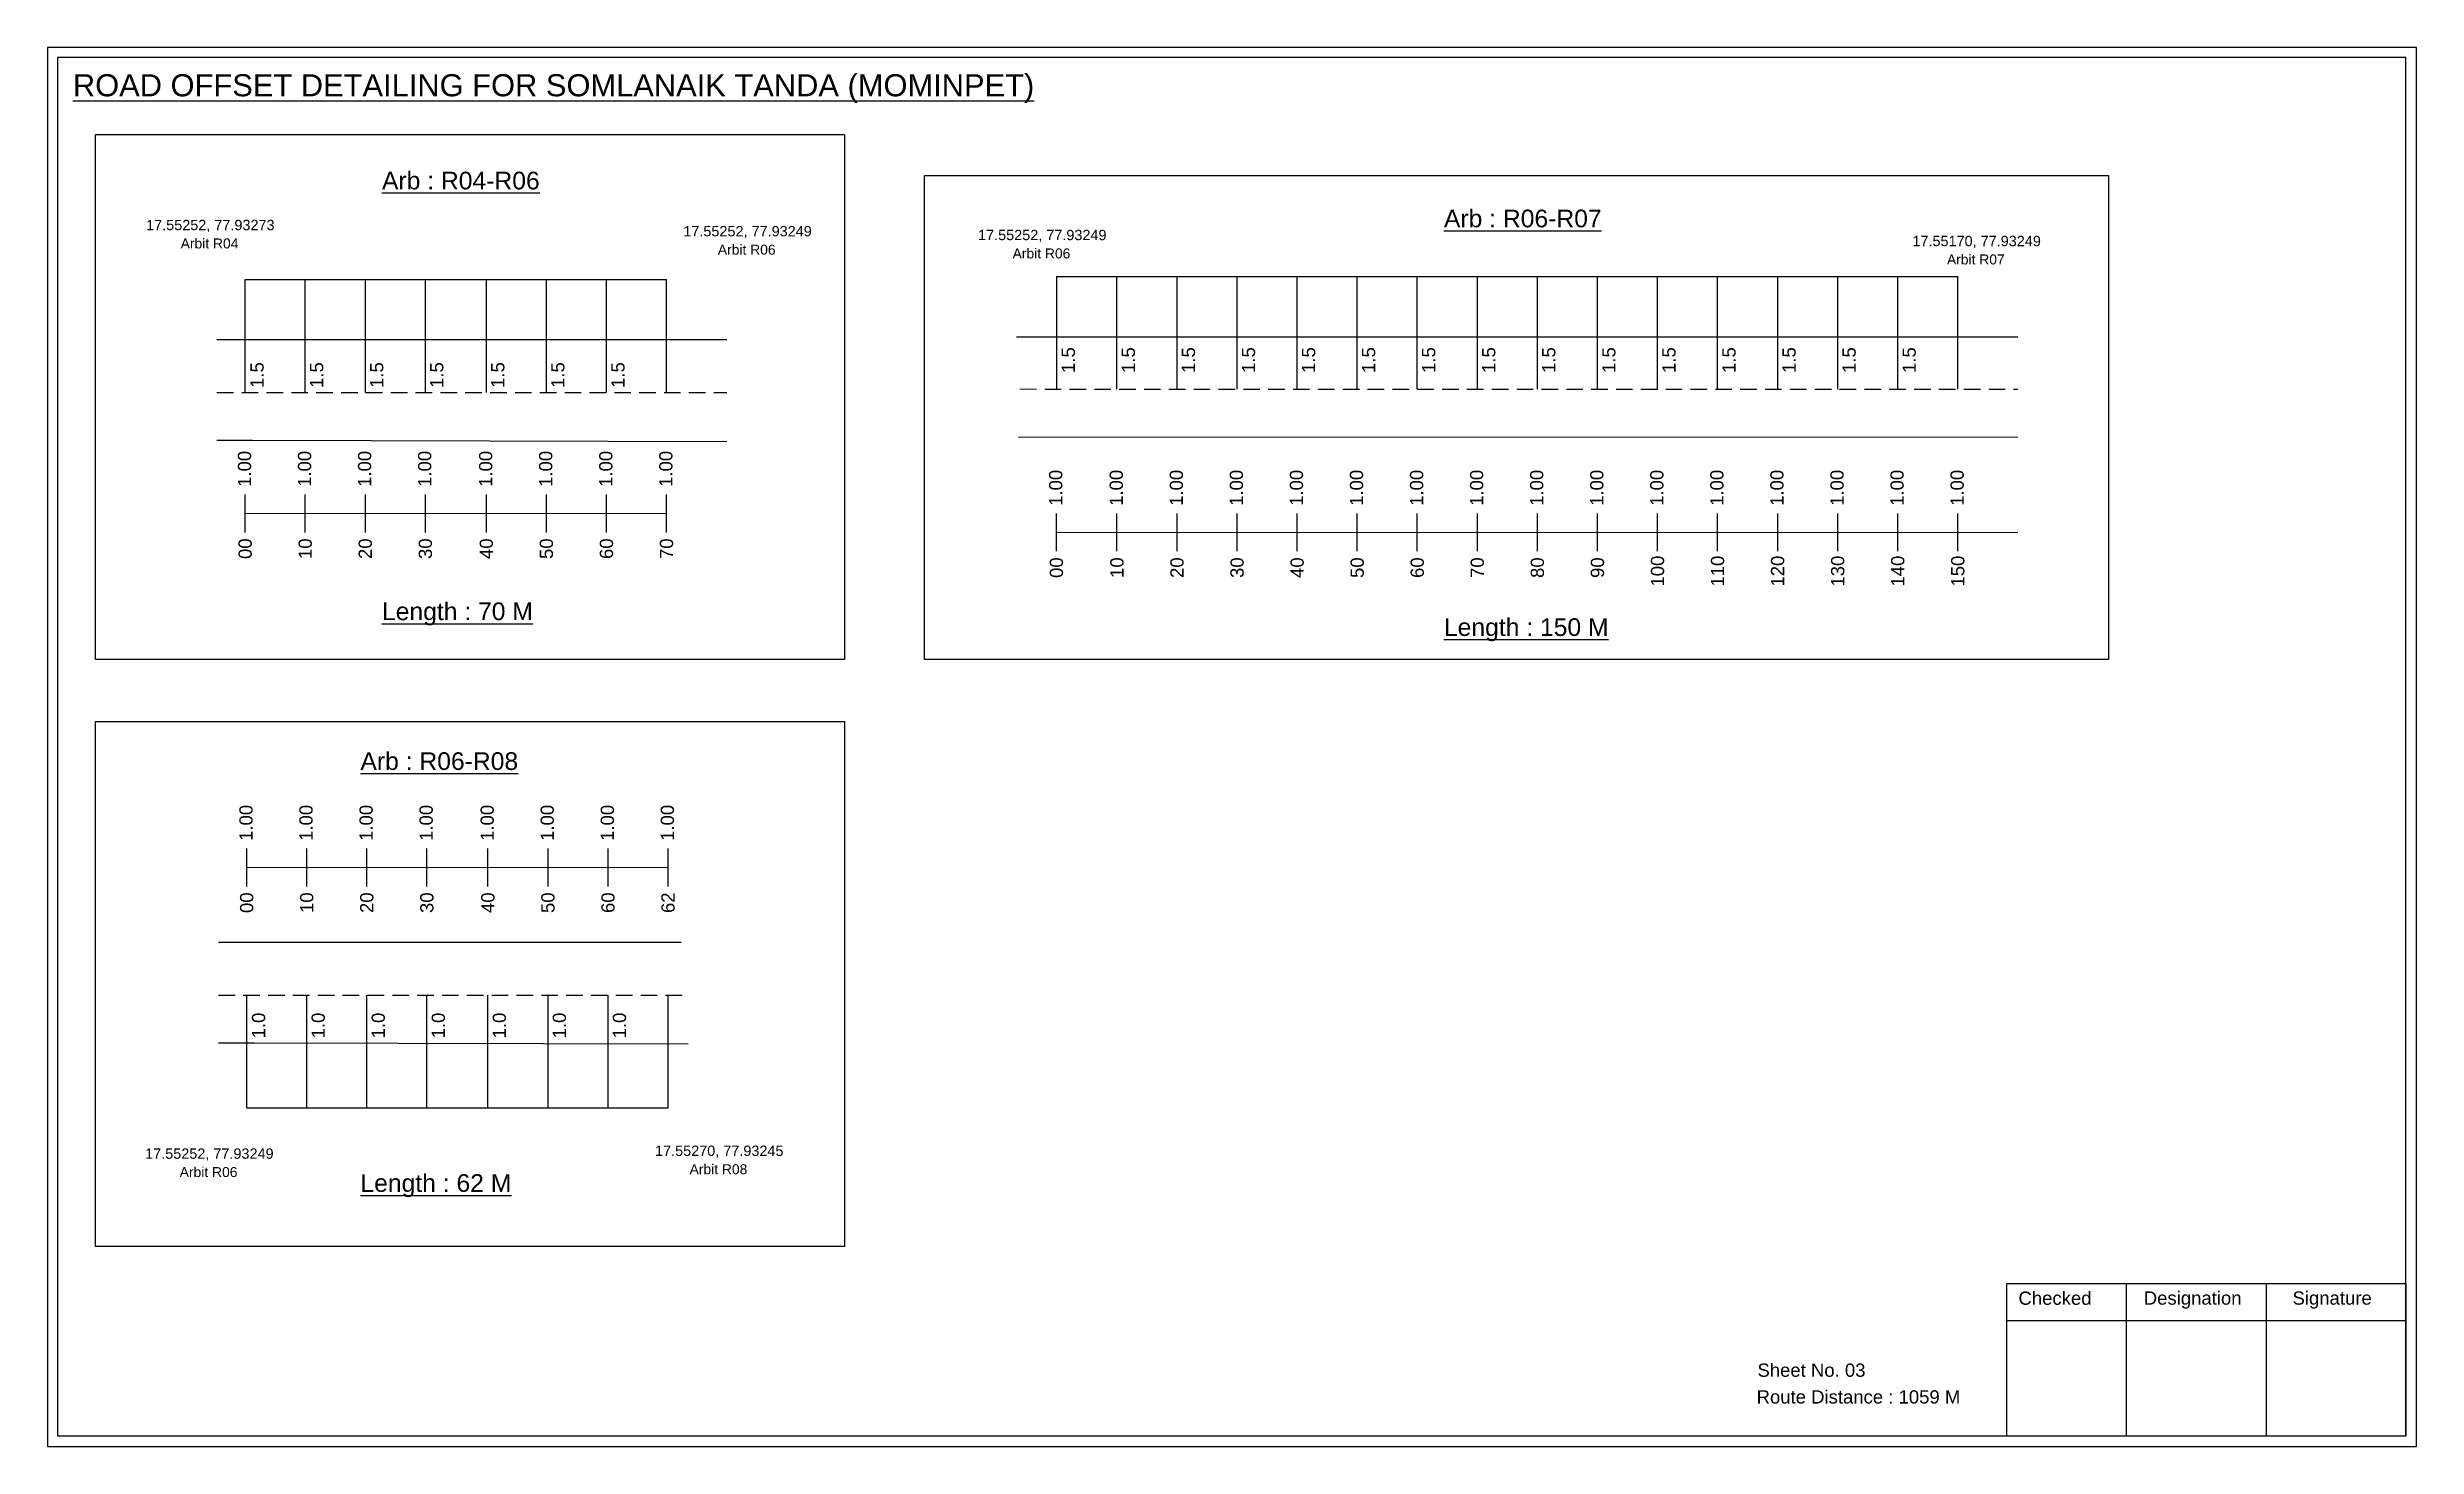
# Model space of a CAD drawing. Header units: inches. Extents: x 586 to 5726, y 190 to 788.
# Drawn here: x 5190 to 5726, y 261 to 578 of the extents above; entities that cross this region are included whole.
import ezdxf

# ---------------------------------------------------------------- set-up
doc = ezdxf.new("R2010")
doc.units = ezdxf.units.IN
doc.header["$MEASUREMENT"] = 0
doc.linetypes.add('DASHED2', pattern=[0.375, 0.25, -0.125])
doc.layers.add('PDF_Geometry', color=7, linetype='Continuous')
doc.layers.add('PDF_Text', color=5, linetype='Continuous')
doc.styles.add('PDF Arial', font='arial.ttf')
doc.styles.get("Standard").update_dxf_attribs({"font": 'arial.ttf'})

msp = doc.modelspace()

# ---------------------------------------------------------------- texts
at = {"color": 242, "true_color": 0xcd2027}
for s, height, p in [('%%UROAD OFFSET DETAILING FOR SOMLANAIK TANDA (MOMINPET)', 5, (5195.48, 566.52)), ('%%UArb : R04-R06', 4, (5265.47, 545.45)), ('%%UArb : R06-R07', 4, (5505.93, 536.87)), ('%%ULength : 70 M', 4, (5265.47, 447.95)), ('%%ULength : 150 M', 4, (5505.93, 444.37)), ('%%UArb : R06-R08', 4, (5260.59, 414.04)), ('%%ULength : 62 M', 4, (5260.59, 318.54))]:
    msp.add_text(s, height=height, dxfattribs=at).set_placement(p)
at = {"color": 5}
for s, height, p in [('17.55252, 77.93273', 2.34, (5212.06, 536.22)), ('17.55252, 77.93249', 2.34, (5333.7, 534.82)), ('Arbit R04', 2.246, (5219.88, 532.09)), ('Arbit R06', 2.246, (5341.52, 530.69)), ('17.55252, 77.93249', 2.34, (5400.44, 533.96)), ('Arbit R06', 2.246, (5408.26, 529.83)), ('17.55170, 77.93249', 2.34, (5612.01, 532.6)), ('Arbit R07', 2.246, (5619.83, 528.47)), ('17.55252, 77.93249', 2.34, (5211.84, 326.03)), ('17.55270, 77.93245', 2.34, (5327.3, 326.67)), ('Arbit R06', 2.246, (5219.66, 321.9)), ('Arbit R08', 2.246, (5335.12, 322.54))]:
    msp.add_text(s, height=height, dxfattribs=at).set_placement(p)
for s, p in [('1.5', (5238.68, 500.51)), ('1.5', (5252.17, 500.51)), ('1.5', (5265.77, 500.51)), ('1.5', (5279.37, 500.51)), ('1.5', (5293.19, 500.51)), ('1.5', (5306.79, 500.51)), ('1.5', (5320.39, 500.51)), ('1.5', (5422.37, 503.9)), ('1.5', (5435.97, 503.9)), ('1.5', (5449.57, 503.9)), ('1.5', (5463.17, 503.9)), ('1.5', (5476.77, 503.9)), ('1.5', (5490.37, 503.9)), ('1.5', (5503.97, 503.9)), ('1.5', (5517.57, 503.9)), ('1.5', (5531.17, 503.9)), ('1.5', (5544.77, 503.9)), ('1.5', (5558.37, 503.9)), ('1.5', (5571.97, 503.9)), ('1.5', (5585.57, 503.9)), ('1.5', (5599.17, 503.9)), ('1.5', (5612.77, 503.9)), ('1.0', (5239.02, 353.28)), ('1.0', (5252.52, 353.28)), ('1.0', (5266.12, 353.28)), ('1.0', (5279.72, 353.28)), ('1.0', (5293.53, 353.28)), ('1.0', (5307.13, 353.28)), ('1.0', (5320.73, 353.28))]:
    msp.add_text(s, height=3, rotation=90).set_placement(p)
at = {"color": 217, "true_color": 0x93278f}
for s, p in [('1.00', (5235.83, 478.11)), ('1.00', (5249.43, 478.11)), ('1.00', (5263.03, 478.11)), ('1.00', (5276.63, 478.11)), ('1.00', (5290.44, 478.11)), ('1.00', (5304.04, 478.11)), ('1.00', (5317.64, 478.11)), ('1.00', (5331.24, 478.11)), ('1.00', (5419.52, 473.82)), ('1.00', (5433.23, 473.82)), ('1.00', (5446.83, 473.82)), ('1.00', (5460.43, 473.82)), ('1.00', (5474.03, 473.82)), ('1.00', (5487.63, 473.82)), ('1.00', (5501.23, 473.82)), ('1.00', (5514.83, 473.82)), ('1.00', (5528.43, 473.82)), ('1.00', (5542.03, 473.82)), ('1.00', (5555.63, 473.82)), ('1.00', (5569.23, 473.82)), ('1.00', (5582.83, 473.82)), ('1.00', (5596.43, 473.82)), ('1.00', (5610.03, 473.82)), ('1.00', (5623.63, 473.82)), ('00', (5235.98, 461.79)), ('10', (5249.58, 461.79)), ('20', (5263.18, 461.79)), ('30', (5276.78, 461.79)), ('40', (5290.59, 461.79)), ('50', (5304.19, 461.79)), ('60', (5317.79, 461.79)), ('70', (5331.39, 461.79)), ('00', (5419.67, 457.5)), ('10', (5433.38, 457.5)), ('20', (5446.98, 457.5)), ('30', (5460.58, 457.5)), ('40', (5474.18, 457.5)), ('50', (5487.78, 457.5)), ('60', (5501.38, 457.5)), ('70', (5514.98, 457.5)), ('80', (5528.58, 457.5)), ('90', (5542.18, 457.5)), ('100', (5555.78, 455.55)), ('110', (5569.38, 455.55)), ('120', (5582.98, 455.55)), ('130', (5596.58, 455.55)), ('140', (5610.18, 455.55)), ('150', (5623.78, 455.55)), ('1.00', (5236.17, 397.98)), ('1.00', (5249.77, 397.98)), ('1.00', (5263.37, 397.98)), ('1.00', (5276.97, 397.98)), ('1.00', (5290.79, 397.98)), ('1.00', (5304.39, 397.98)), ('1.00', (5317.99, 397.98)), ('1.00', (5331.59, 397.98)), ('00', (5236.32, 381.66)), ('10', (5249.92, 381.66)), ('20', (5263.52, 381.66)), ('30', (5277.12, 381.66)), ('40', (5290.94, 381.66)), ('50', (5304.54, 381.66)), ('60', (5318.14, 381.66)), ('62', (5331.74, 381.66))]:
    msp.add_text(s, height=3, rotation=90, dxfattribs=at).set_placement(p)
for s, p in [('Sheet No. 03', (5576.92, 276.68)), ('Route Distance : 1059 M', (5576.73, 270.63))]:
    msp.add_text(s, height=3).set_placement(p)
at = {"layer": 'PDF_Text', "color": 7, "attachment_point": 7, "style": 'PDF Arial'}
for s, insert, char_height in [('Checked', (5636.02, 292.93), 3.001), ('Designation', (5664.4, 292.1), 3.0006), ('Signature', (5698.08, 292.1), 3.001)]:
    msp.add_mtext(s, dxfattribs=dict(at, insert=insert, char_height=char_height))

# ---------------------------------------------------------------- linework, layer by layer
at = {"color": 5}
for p, q in [((5418.3, 525.76), (5622.3, 525.76)), ((5234.5, 525.04), (5329.92, 525.05)), ((5234.85, 337.54), (5330.26, 337.54))]:
    msp.add_line(p, q, dxfattribs=at)
for p, q in [((5418.3, 500.22), (5418.3, 525.76)), ((5431.9, 500.22), (5431.9, 525.76)), ((5445.5, 500.22), (5445.5, 525.76)), ((5459.1, 500.22), (5459.1, 525.76)), ((5472.7, 500.22), (5472.7, 525.76)), ((5486.3, 500.22), (5486.3, 525.76)), ((5499.9, 500.22), (5499.9, 525.76)), ((5513.5, 500.22), (5513.5, 525.76)), ((5527.1, 500.22), (5527.1, 525.76)), ((5540.7, 500.22), (5540.7, 525.76)), ((5554.3, 500.22), (5554.3, 525.76)), ((5567.9, 500.22), (5567.9, 525.76)), ((5581.5, 500.22), (5581.5, 525.76)), ((5595.1, 500.22), (5595.1, 525.76)), ((5608.7, 500.22), (5608.7, 525.76)), ((5622.3, 500.22), (5622.3, 525.76)), ((5234.5, 499.51), (5234.5, 525.05)), ((5248.1, 499.51), (5248.1, 525.05)), ((5261.7, 499.51), (5261.7, 525.05)), ((5275.3, 499.51), (5275.3, 525.05)), ((5289.12, 499.51), (5289.12, 525.05)), ((5302.72, 499.51), (5302.72, 525.05)), ((5316.32, 499.51), (5316.32, 525.05)), ((5329.92, 499.51), (5329.92, 525.05)), ((5343.52, 511.4), (5228.09, 511.4)), ((5409.11, 512.11), (5635.9, 512.11)), ((5228.09, 488.71), (5236.15, 488.71)), ((5236.15, 488.71), (5343.52, 488.41)), ((5409.57, 489.42), (5635.9, 489.39)), ((5333.18, 374.96), (5228.44, 374.96)), ((5234.85, 337.54), (5234.85, 363.08)), ((5248.45, 337.54), (5248.45, 363.08)), ((5262.05, 337.54), (5262.05, 363.08)), ((5275.65, 337.54), (5275.65, 363.08)), ((5289.46, 337.54), (5289.46, 363.08)), ((5303.06, 337.54), (5303.06, 363.08)), ((5316.66, 337.54), (5316.66, 363.08)), ((5330.26, 337.54), (5330.26, 363.08)), ((5228.44, 352.28), (5236.5, 352.28)), ((5236.5, 352.28), (5334.8, 352.01))]:
    msp.add_line(p, q)
at = {"linetype": 'DASHED2', "ltscale": 15}
for p, q in [((5228.09, 499.51), (5343.52, 499.51)), ((5409.9, 500.27), (5635.9, 500.22)), ((5228.44, 363.08), (5333.83, 363.08))]:
    msp.add_line(p, q, dxfattribs=at)
at = {"color": 217, "true_color": 0x93278f}
for p, q in [((5234.5, 467.82), (5234.5, 476.37)), ((5234.5, 472.09), (5329.92, 472.15)), ((5248.1, 467.82), (5248.1, 476.37)), ((5261.7, 467.82), (5261.7, 476.37)), ((5275.3, 467.82), (5275.3, 476.37)), ((5289.12, 467.82), (5289.12, 476.37)), ((5302.72, 467.82), (5302.72, 476.37)), ((5316.32, 467.82), (5316.32, 476.37)), ((5329.92, 467.82), (5329.92, 476.37)), ((5418.2, 463.53), (5418.2, 472.08)), ((5418.3, 467.79), (5635.9, 467.84)), ((5431.9, 463.53), (5431.9, 472.08)), ((5445.5, 463.53), (5445.5, 472.08)), ((5459.1, 463.53), (5459.1, 472.08)), ((5472.7, 463.53), (5472.7, 472.08)), ((5486.3, 463.53), (5486.3, 472.08)), ((5499.9, 463.53), (5499.9, 472.08)), ((5513.5, 463.53), (5513.5, 472.08)), ((5527.1, 463.53), (5527.1, 472.08)), ((5540.7, 463.53), (5540.7, 472.08)), ((5554.3, 463.53), (5554.3, 472.08)), ((5567.9, 463.53), (5567.9, 472.08)), ((5581.5, 463.53), (5581.5, 472.08)), ((5595.1, 463.53), (5595.1, 472.08)), ((5608.7, 463.53), (5608.7, 472.08)), ((5622.3, 463.53), (5622.3, 472.08)), ((5234.85, 387.69), (5234.85, 396.24)), ((5234.85, 391.96), (5330.26, 392.02)), ((5248.45, 387.69), (5248.45, 396.24)), ((5262.05, 387.69), (5262.05, 396.24)), ((5275.65, 387.69), (5275.65, 396.24)), ((5289.46, 387.69), (5289.46, 396.24)), ((5303.06, 387.69), (5303.06, 396.24)), ((5316.66, 387.69), (5316.66, 396.24)), ((5330.26, 387.69), (5330.26, 396.24))]:
    msp.add_line(p, q, dxfattribs=at)
for points in [[(5200.58, 557.88), (5370.19, 557.88), (5370.19, 439.06), (5200.58, 439.06)], [(5388.32, 548.58), (5656.4, 548.58), (5656.4, 439.06), (5388.32, 439.06)], [(5200.58, 425.02), (5370.19, 425.02), (5370.19, 306.2), (5200.58, 306.2)]]:
    msp.add_lwpolyline(points, close=True)
at = {"layer": 'PDF_Geometry'}
for points in [[(5189.7, 577.59), (5189.7, 260.88), (5726.18, 260.88), (5726.18, 577.59)], [(5192.03, 575.27), (5192.03, 263.3), (5723.76, 263.3), (5723.76, 575.27)]]:
    msp.add_lwpolyline(points, close=True, dxfattribs=at)
at = {"layer": 'PDF_Geometry', "color": 242, "true_color": 0xcc1f26}
msp.add_lwpolyline([(5723.76, 263.21), (5633.42, 263.21), (5633.42, 297.82), (5723.76, 297.82)], close=True, dxfattribs=at)
for points in [[(5660.4, 297.82), (5660.4, 263.21)], [(5692.12, 297.82), (5692.12, 263.21)], [(5633.42, 289.44), (5723.76, 289.44)]]:
    msp.add_lwpolyline(points, dxfattribs=at)

msp.set_redraw_order([(e.dxf.handle, doc.entitydb.next_handle()) for e in msp.query("TEXT MTEXT ATTDEF DIMENSION ARC_DIMENSION")])  # texts and dimensions are drawn at this point

doc.saveas('drawing.dxf')
